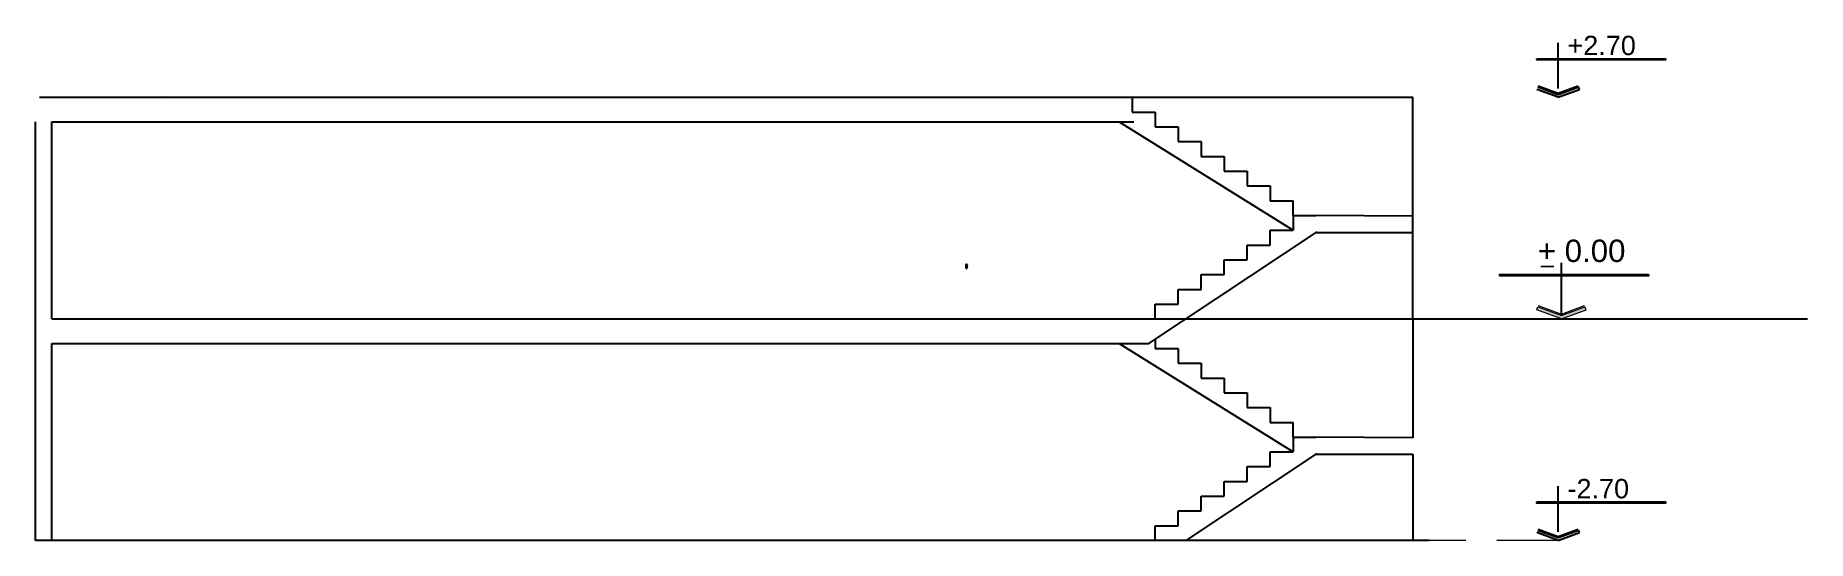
# Model space of a CAD drawing. Header units: metres. Extents: x -355 to 973, y -73 to 238.
# Drawn here: x -127.43 to -105.82, y 54.34 to 60.49 of the extents above; entities that cross this region are included whole.
import ezdxf

# ---------------------------------------------------------------- set-up
doc = ezdxf.new("R2010")
doc.units = ezdxf.units.M
doc.header["$LTSCALE"] = 3
doc.header["$MEASUREMENT"] = 0
doc.linetypes.add('DASHED2', pattern=[0.375, 0.25, -0.125])
doc.layers.add('.....13', color=7, linetype='DASHED2', lineweight=13)
doc.layers.add('05', color=21, linetype='Continuous', lineweight=5)
doc.styles.get("Standard").update_dxf_attribs({"font": 'arial.ttf'})

msp = doc.modelspace()

# ---------------------------------------------------------------- texts
at = {"lineweight": -3, "char_height": 0.2359, "width": 1.81395, "attachment_point": 1}
for s, insert in [('+2.70', (-108.747, 60.49)), ('-2.70', (-108.747, 55.09))]:
    msp.add_mtext(s, dxfattribs=dict(at, insert=insert))
at = {"attachment_point": 1}
for s, insert, char_height, width in [('+ 0.00', (-109.109, 58.006), 0.2725, 2.09549), ('_', (-109.069, 57.927), 0.2, 0.68665)]:
    msp.add_mtext(s, dxfattribs=dict(at, insert=insert, char_height=char_height, width=width))

# ---------------------------------------------------------------- blocks, each defined once
blk = doc.blocks.new('juk')
for p, q in [((940.011, 139.494), (940.011, 139.449)), ((940.028, 139.494), (940.011, 139.494)), ((940.011, 139.494), (940.028, 139.449)), ((940.028, 139.494), (940.011, 139.449)), ((940.011, 139.449), (940.028, 139.449)), ((940.028, 139.449), (940.028, 139.494)), ((940.028, 139.449), (940.028, 139.494))]:
    blk.add_line(p, q)

# ---------------------------------------------------------------- hatches: boundary and pattern name
at = {"lineweight": -3}
for points in [[(-108.86, 59.74), (-108.6, 59.836), (-108.611, 59.867), (-108.86, 59.775), (-109.109, 59.867), (-109.12, 59.836)], [(-108.86, 54.34), (-108.6, 54.436), (-108.611, 54.467), (-108.86, 54.375), (-109.109, 54.467), (-109.12, 54.436)]]:
    msp.add_hatch(color=256, dxfattribs=at).paths.add_polyline_path(points)
msp.add_hatch(color=256).paths.add_polyline_path([(-108.821, 57.04), (-108.521, 57.151), (-108.534, 57.186), (-108.821, 57.081), (-109.109, 57.186), (-109.122, 57.151)])

# ---------------------------------------------------------------- linework, layer by layer
at = {"layer": '.....13'}
msp.add_line((-108.86, 54.34), (-110.433, 54.34), dxfattribs=at)
at = {"lineweight": -3}
for p, q in [((-108.86, 59.847), (-108.86, 60.404)), ((-109.119, 60.21), (-107.551, 60.21)), ((-109.104, 59.88), (-108.86, 59.791)), ((-108.86, 59.791), (-108.616, 59.88)), ((-108.86, 59.74), (-109.12, 59.836)), ((-109.109, 59.867), (-108.86, 59.775)), ((-108.86, 59.775), (-108.611, 59.867)), ((-108.86, 59.74), (-108.6, 59.836)), ((-108.6, 59.836), (-108.611, 59.867)), ((-108.86, 54.447), (-108.86, 55.004)), ((-109.119, 54.81), (-107.551, 54.81)), ((-109.104, 54.48), (-108.86, 54.391)), ((-108.86, 54.391), (-108.616, 54.48)), ((-108.86, 54.34), (-109.12, 54.436)), ((-109.109, 54.467), (-108.86, 54.375)), ((-108.86, 54.375), (-108.611, 54.467)), ((-108.86, 54.34), (-108.6, 54.436)), ((-108.6, 54.436), (-108.611, 54.467))]:
    msp.add_line(p, q, dxfattribs=at)
for p, q in [((-127.383, 59.74), (-114.035, 59.74)), ((-125.633, 59.737), (-125.833, 59.74)), ((-114.335, 59.74), (-110.633, 59.74)), ((-114.055, 59.74), (-114.055, 59.56)), ((-110.633, 57.04), (-110.633, 59.74)), ((-127.433, 57.04), (-127.433, 59.44)), ((-127.433, 57.04), (-127.433, 59.44)), ((-127.233, 59.44), (-114.035, 59.44)), ((-127.233, 57.04), (-127.233, 59.44)), ((-114.215, 59.44), (-112.095, 58.12)), ((-114.055, 59.56), (-113.775, 59.56)), ((-113.854, 59.56), (-113.775, 59.56)), ((-113.775, 59.56), (-113.775, 59.38)), ((-113.775, 59.56), (-113.775, 59.38)), ((-113.775, 59.38), (-113.495, 59.38)), ((-113.495, 59.38), (-113.495, 59.2)), ((-113.495, 59.2), (-113.215, 59.2)), ((-113.215, 59.2), (-113.215, 59.02)), ((-113.215, 59.02), (-112.935, 59.02)), ((-112.935, 59.02), (-112.935, 58.84)), ((-112.935, 58.84), (-112.655, 58.84)), ((-112.655, 58.84), (-112.655, 58.66)), ((-112.655, 58.66), (-112.375, 58.66)), ((-112.375, 58.66), (-112.375, 58.48)), ((-112.375, 58.48), (-112.095, 58.48)), ((-112.095, 58.3), (-112.095, 58.48)), ((-112.095, 58.3), (-112.095, 58.12)), ((-112.095, 58.3), (-111.815, 58.3)), ((-110.633, 58.291), (-111.815, 58.3)), ((-110.633, 58.291), (-110.633, 58.3)), ((-113.852, 56.74), (-111.802, 58.1)), ((-112.655, 57.76), (-112.655, 57.94)), ((-112.655, 57.94), (-112.375, 57.94)), ((-112.375, 57.94), (-112.375, 58.12)), ((-112.375, 58.12), (-112.095, 58.12)), ((-111.815, 58.091), (-110.633, 58.091)), ((-112.935, 57.58), (-112.935, 57.76)), ((-112.935, 57.76), (-112.655, 57.76)), ((-108.821, 57.081), (-108.821, 57.724)), ((-113.215, 57.4), (-113.215, 57.58)), ((-113.215, 57.58), (-112.935, 57.58)), ((-109.572, 57.583), (-107.761, 57.583)), ((-113.495, 57.22), (-113.495, 57.4)), ((-113.495, 57.4), (-113.215, 57.4)), ((-113.775, 57.04), (-113.775, 57.22)), ((-113.775, 57.22), (-113.495, 57.22)), ((-127.433, 54.34), (-127.433, 57.04)), ((-127.233, 57.04), (-106.967, 57.04)), ((-110.633, 57.04), (-110.633, 55.591)), ((-110.633, 57.04), (-105.819, 57.04)), ((-127.233, 56.74), (-113.852, 56.74)), ((-127.233, 54.34), (-127.233, 56.74)), ((-114.215, 56.74), (-112.095, 55.42)), ((-113.775, 56.791), (-113.775, 56.68)), ((-113.775, 56.68), (-113.495, 56.68)), ((-113.495, 56.68), (-113.495, 56.5)), ((-113.495, 56.5), (-113.215, 56.5)), ((-113.215, 56.5), (-113.215, 56.32)), ((-113.215, 56.32), (-112.935, 56.32)), ((-112.935, 56.32), (-112.935, 56.14)), ((-112.935, 56.14), (-112.655, 56.14)), ((-112.655, 56.14), (-112.655, 55.96)), ((-112.655, 55.96), (-112.375, 55.96)), ((-112.375, 55.96), (-112.375, 55.78)), ((-112.375, 55.78), (-112.095, 55.78)), ((-112.095, 55.6), (-112.095, 55.78)), ((-112.095, 55.6), (-112.095, 55.42)), ((-112.095, 55.6), (-111.815, 55.6)), ((-110.633, 55.591), (-111.815, 55.6)), ((-113.4, 54.34), (-111.802, 55.4)), ((-112.375, 55.24), (-112.375, 55.42)), ((-112.375, 55.42), (-112.095, 55.42)), ((-111.815, 55.391), (-110.633, 55.391)), ((-110.633, 55.391), (-110.633, 54.34)), ((-112.655, 55.06), (-112.655, 55.24)), ((-112.655, 55.24), (-112.375, 55.24)), ((-112.935, 54.88), (-112.935, 55.06)), ((-112.935, 55.06), (-112.655, 55.06)), ((-113.495, 54.52), (-113.495, 54.7)), ((-113.495, 54.7), (-113.215, 54.7)), ((-113.215, 54.7), (-113.215, 54.88)), ((-113.215, 54.88), (-112.935, 54.88)), ((-113.775, 54.34), (-113.775, 54.52)), ((-113.775, 54.52), (-113.495, 54.52)), ((-110.433, 54.34), (-127.433, 54.34))]:
    msp.add_line(p, q)
for points in [[(-109.119, 60.21), (-107.551, 60.21), (-107.551, 60.195), (-109.119, 60.195)], [(-109.119, 54.81), (-107.551, 54.81), (-107.551, 54.795), (-109.119, 54.795)]]:
    msp.add_lwpolyline(points, close=True, dxfattribs=at)
msp.add_lwpolyline([(-107.761, 57.583), (-107.761, 57.565), (-109.572, 57.565), (-109.572, 57.583), (-109.273, 57.583)])
at = {"layer": '05'}
for p, q in [((-109.122, 57.151), (-109.109, 57.186)), ((-108.821, 57.04), (-109.122, 57.151)), ((-109.109, 57.186), (-108.821, 57.081)), ((-109.103, 57.202), (-108.821, 57.099)), ((-108.821, 57.099), (-108.54, 57.202)), ((-108.821, 57.081), (-108.534, 57.186)), ((-108.821, 57.04), (-108.521, 57.151)), ((-108.521, 57.151), (-108.534, 57.186))]:
    msp.add_line(p, q, dxfattribs=at)

# ---------------------------------------------------------------- block references
msp.add_blockref('juk', (-1056.098, -81.79))

msp.set_redraw_order([(e.dxf.handle, doc.entitydb.next_handle()) for e in msp.query("TEXT MTEXT ATTDEF DIMENSION ARC_DIMENSION")])  # texts and dimensions are drawn at this point

doc.saveas('drawing.dxf')
